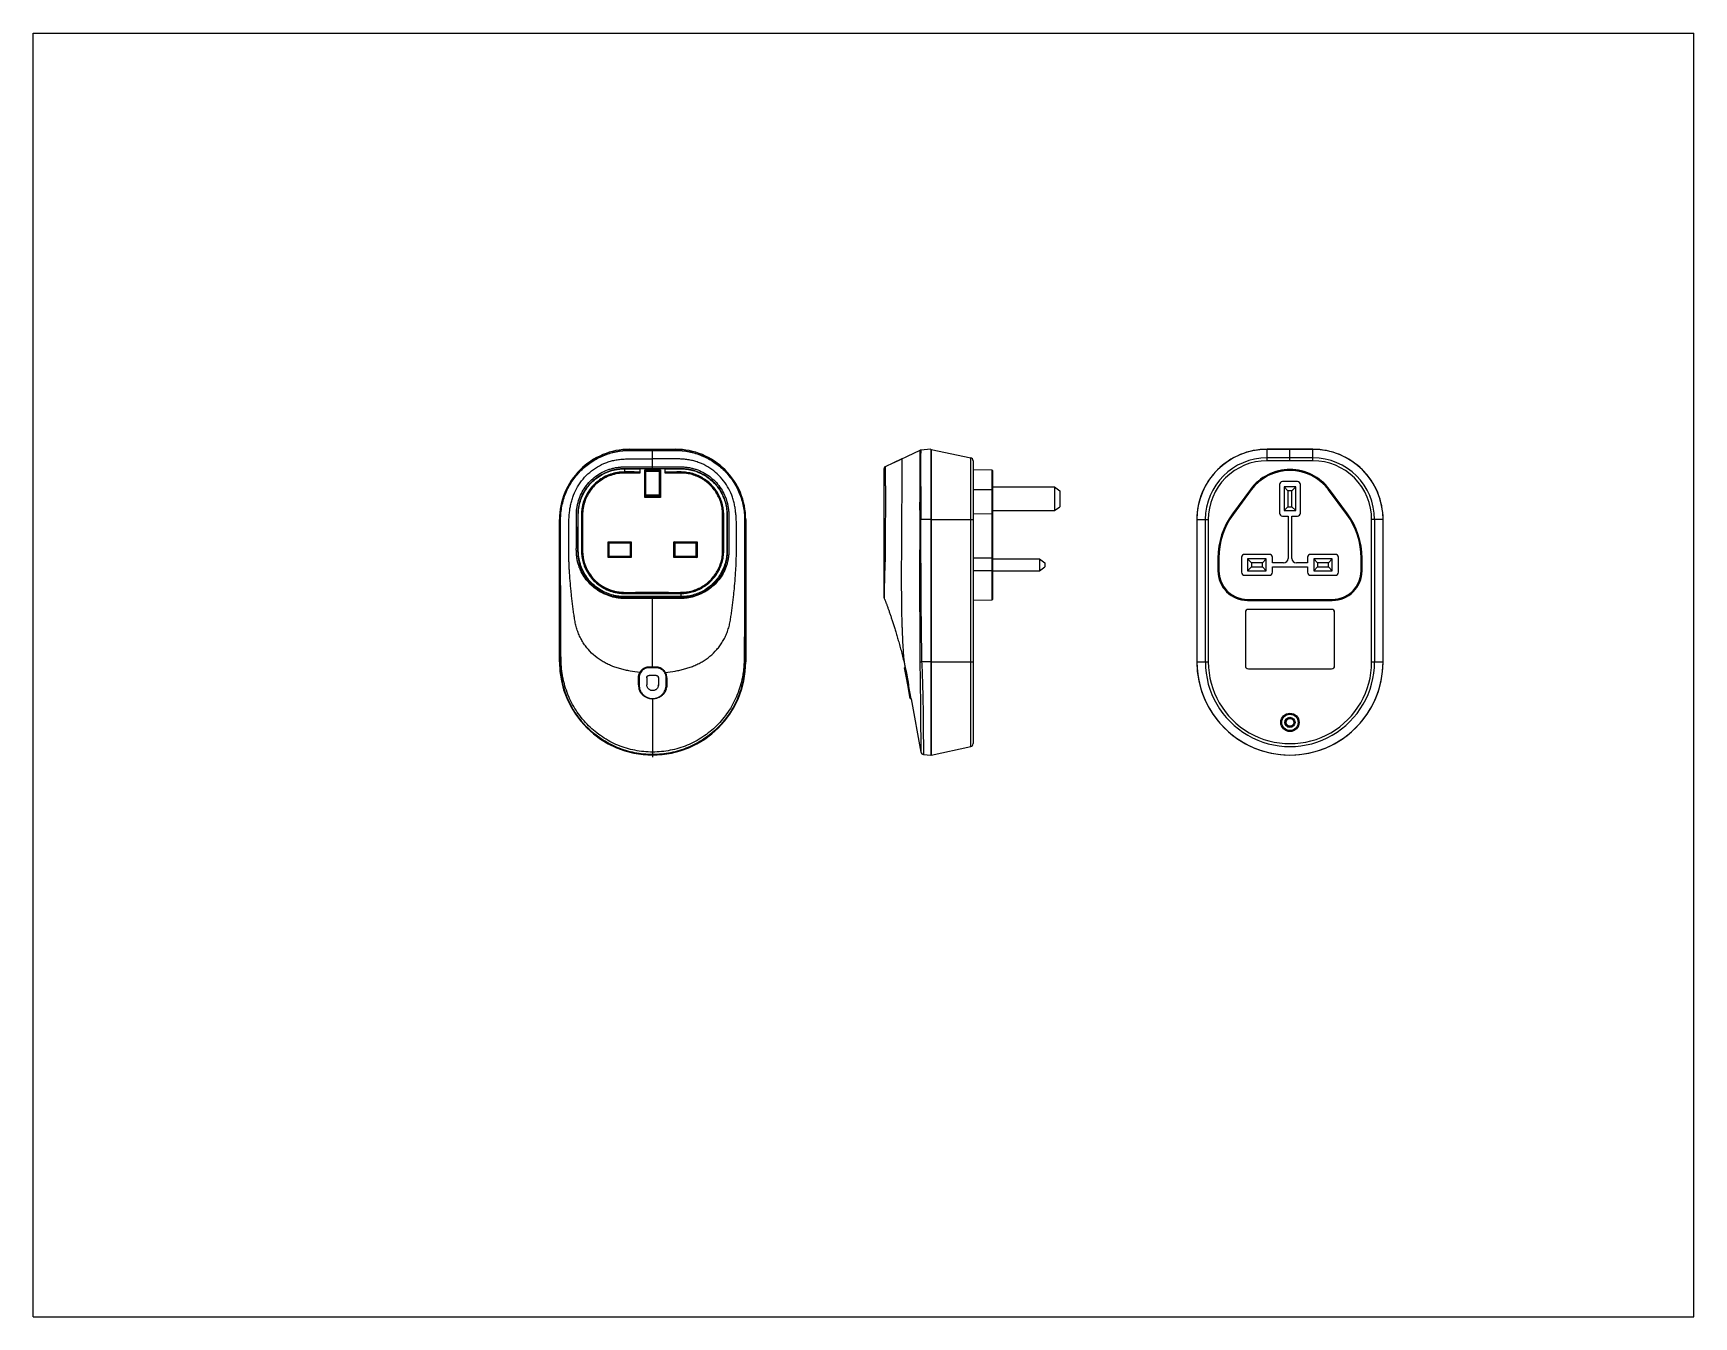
# Model space of a CAD drawing. Header units: millimetres. Extents: x 0 to 559, y 0 to 432.
import ezdxf

# ---------------------------------------------------------------- set-up
doc = ezdxf.new("R2010")
doc.units = ezdxf.units.MM
doc.header["$LTSCALE"] = 30.734
doc.layers.get('0').update_dxf_attribs({"linetype": 'CONTINUOUS'})
doc.layers.add('06___PRT_ALL_SURFS', color=7, linetype='CONTINUOUS')

msp = doc.modelspace()

# ---------------------------------------------------------------- linework, layer by layer
at = {"color": 7, "linetype": 'Continuous'}
for p, q in [((0, 0), (0, 431.8)), ((0, 431.8), (558.8, 431.8)), ((558.8, 0), (558.8, 431.8)), ((200.72, 291.83), (200.72, 291.53)), ((200.72, 291.83), (216.14, 291.83)), ((208.43, 285.39), (208.43, 291.53)), ((216.14, 291.83), (216.14, 291.53)), ((298.31, 291.44), (298.31, 291.44)), ((302.06, 291.83), (298.65, 291.53)), ((302.06, 291.83), (302.06, 188.95)), ((302.16, 291.44), (302.06, 291.44)), ((302.16, 291.81), (302.16, 188.97)), ((302.16, 291.81), (315.47, 288.95)), ((430.62, 291.83), (415.19, 291.83)), ((415.19, 287.97), (415.19, 291.81)), ((430.62, 291.81), (415.19, 291.81)), ((422.91, 287.97), (422.91, 291.81)), ((430.62, 287.97), (430.62, 291.81)), ((198.93, 285.27), (198.94, 283.83)), ((204.18, 285.27), (204.18, 283.83)), ((212.68, 283.83), (212.68, 285.27)), ((286.36, 241.89), (286.36, 285.39)), ((286.36, 285.39), (286.36, 285.39)), ((286.63, 285.89), (286.48, 285.75)), ((286.62, 285.88), (286.48, 285.74)), ((286.62, 285.88), (286.48, 285.74)), ((286.7, 285.93), (286.62, 285.88)), ((286.71, 285.93), (286.62, 285.88)), ((286.7, 285.93), (286.63, 285.89)), ((286.7, 285.93), (286.7, 285.93)), ((286.7, 285.93), (286.71, 285.93)), ((286.7, 285.93), (286.7, 285.93)), ((292.32, 288.59), (292.3, 288.59)), ((292.3, 288.59), (292.3, 288.58)), ((292.3, 288.58), (292.3, 288.58)), ((315.47, 191.82), (315.47, 288.95)), ((316.26, 287.97), (316.26, 192.8)), ((316.26, 285.03), (322.56, 284.92)), ((430.62, 288.95), (415.19, 288.95)), ((430.62, 287.97), (415.19, 287.97)), ((205.78, 275.62), (205.78, 284.92)), ((206.18, 284.52), (205.78, 284.92)), ((205.78, 284.92), (211.08, 284.92)), ((206.18, 276.02), (206.18, 284.52)), ((206.18, 284.52), (210.68, 284.52)), ((210.68, 284.52), (211.08, 284.92)), ((210.68, 284.52), (210.68, 276.02)), ((211.08, 284.92), (211.08, 275.62)), ((322.56, 284.92), (322.56, 241.08)), ((322.76, 284.72), (322.76, 241.28)), ((419.38, 279.97), (419.38, 270.37)), ((425.44, 280.97), (420.38, 280.97)), ((426.44, 270.37), (426.44, 279.97)), ((206.18, 276.02), (205.78, 275.62)), ((211.08, 275.62), (205.78, 275.62)), ((206.18, 276.52), (210.68, 276.52)), ((210.68, 276.05), (206.18, 276.05)), ((210.68, 276.02), (206.18, 276.02)), ((210.68, 276.02), (211.08, 275.62)), ((316.26, 278.33), (322.56, 278.27)), ((322.76, 279.15), (343.66, 279.15)), ((343.66, 279.15), (343.66, 271.19)), ((343.66, 279.15), (345.46, 277.85)), ((345.46, 277.85), (345.46, 272.49)), ((409.63, 278.33), (403.54, 270.09)), ((409.72, 278.27), (403.63, 270.02)), ((409.88, 278.15), (403.79, 269.9)), ((409.63, 278.33), (409.88, 278.15)), ((420.93, 279.15), (420.93, 271.19)), ((420.93, 279.15), (422.23, 277.85)), ((424.89, 279.15), (420.93, 279.15)), ((422.23, 277.85), (422.23, 272.49)), ((423.59, 277.85), (422.23, 277.85)), ((424.89, 279.15), (423.59, 277.85)), ((423.59, 272.49), (423.59, 277.85)), ((424.89, 271.19), (424.89, 279.15)), ((435.93, 278.15), (436.18, 278.33)), ((442.02, 269.9), (435.93, 278.15)), ((442.18, 270.02), (436.09, 278.27)), ((442.27, 270.09), (436.18, 278.33)), ((322.56, 270.02), (316.26, 270.09)), ((322.76, 271.19), (343.66, 271.19)), ((343.66, 271.19), (345.46, 272.49)), ((403.79, 269.9), (403.54, 270.09)), ((420.38, 269.37), (422.26, 269.37)), ((420.93, 271.19), (422.23, 272.49)), ((420.93, 271.19), (424.89, 271.19)), ((422.23, 272.49), (423.59, 272.49)), ((422.26, 269.37), (422.26, 255.12)), ((423.56, 255.12), (423.56, 269.37)), ((423.56, 269.37), (425.44, 269.37)), ((424.89, 271.19), (423.59, 272.49)), ((442.02, 269.9), (442.27, 270.09)), ((177.09, 220.28), (177.09, 268.19)), ((177.09, 268.19), (177.39, 268.19)), ((239.77, 268.19), (239.47, 268.19)), ((239.77, 268.19), (239.77, 220.28)), ((298.63, 268.19), (298.31, 268.2)), ((302.16, 268.19), (298.63, 268.19)), ((302.16, 268.2), (316.26, 268.2)), ((391.56, 268.19), (391.57, 220.28)), ((391.58, 268.2), (391.59, 220.29)), ((391.58, 268.2), (395.42, 268.2)), ((394.45, 220.29), (394.44, 268.2)), ((395.42, 268.2), (395.42, 220.29)), ((450.39, 220.29), (450.4, 268.2)), ((454.23, 268.2), (450.4, 268.2)), ((451.37, 268.2), (451.37, 220.29)), ((454.22, 220.29), (454.23, 268.2)), ((454.24, 220.28), (454.25, 268.19)), ((193.43, 255.42), (193.43, 260.72)), ((193.83, 260.32), (193.43, 260.72)), ((193.43, 260.72), (201.23, 260.72)), ((193.83, 255.82), (193.83, 260.32)), ((193.83, 260.32), (200.83, 260.32)), ((200.83, 260.32), (201.23, 260.72)), ((200.83, 260.32), (200.83, 255.82)), ((201.23, 260.72), (201.23, 255.42)), ((215.63, 255.42), (215.63, 260.72)), ((216.03, 260.32), (215.63, 260.72)), ((215.63, 260.72), (223.43, 260.72)), ((216.03, 255.82), (216.03, 260.32)), ((216.03, 260.32), (223.03, 260.32)), ((223.03, 260.32), (223.43, 260.72)), ((223.03, 260.32), (223.03, 255.82)), ((223.43, 260.72), (223.43, 255.42)), ((193.83, 255.82), (193.43, 255.42)), ((201.23, 255.42), (193.43, 255.42)), ((200.83, 255.82), (193.83, 255.82)), ((200.83, 255.82), (201.23, 255.42)), ((216.03, 255.82), (215.63, 255.42)), ((223.43, 255.42), (215.63, 255.42)), ((223.03, 255.82), (216.03, 255.82)), ((223.03, 255.82), (223.43, 255.42)), ((322.76, 255.24), (316.26, 255.24)), ((322.76, 254.95), (338.66, 254.95)), ((338.66, 254.95), (338.66, 250.99)), ((338.66, 254.95), (340.46, 253.65)), ((338.66, 250.99), (340.46, 252.29)), ((340.46, 253.65), (340.46, 252.29)), ((398.66, 255.24), (398.66, 250.97)), ((398.97, 255.24), (398.66, 255.24)), ((398.77, 255.24), (398.77, 250.97)), ((398.97, 255.24), (398.97, 250.97)), ((406.62, 255.49), (406.62, 250.45)), ((415.98, 256.49), (407.62, 256.49)), ((408.67, 254.95), (408.67, 250.99)), ((408.67, 254.95), (409.97, 253.65)), ((414.93, 254.95), (408.67, 254.95)), ((408.67, 250.99), (409.97, 252.29)), ((409.97, 253.65), (409.97, 252.29)), ((413.63, 253.65), (409.97, 253.65)), ((409.97, 252.29), (413.63, 252.29)), ((414.93, 254.95), (413.63, 253.65)), ((413.63, 252.29), (413.63, 253.65)), ((414.93, 250.99), (413.63, 252.29)), ((414.93, 250.99), (414.93, 254.95)), ((416.98, 253.62), (416.98, 255.49)), ((420.76, 253.62), (416.98, 253.62)), ((416.98, 250.45), (416.98, 252.32)), ((416.98, 252.32), (428.84, 252.32)), ((428.84, 253.62), (425.06, 253.62)), ((428.84, 255.49), (428.84, 253.62)), ((428.84, 252.32), (428.84, 250.45)), ((438.2, 256.49), (429.84, 256.49)), ((430.89, 254.95), (430.89, 250.99)), ((437.15, 254.95), (430.89, 254.95)), ((430.89, 254.95), (432.19, 253.65)), ((430.89, 250.99), (432.19, 252.29)), ((432.19, 253.65), (432.19, 252.29)), ((435.85, 253.65), (432.19, 253.65)), ((432.19, 252.29), (435.85, 252.29)), ((437.15, 254.95), (435.85, 253.65)), ((435.85, 252.29), (435.85, 253.65)), ((437.15, 250.99), (435.85, 252.29)), ((437.15, 250.99), (437.15, 254.95)), ((439.2, 250.45), (439.2, 255.49)), ((446.85, 255.24), (447.16, 255.24)), ((446.85, 250.97), (446.85, 255.24)), ((447.05, 250.97), (447.05, 255.24)), ((447.16, 250.97), (447.16, 255.24)), ((322.76, 250.97), (316.26, 250.97)), ((322.76, 250.99), (338.66, 250.99)), ((398.97, 250.97), (398.66, 250.97)), ((407.62, 249.45), (415.98, 249.45)), ((408.67, 250.99), (414.93, 250.99)), ((429.84, 249.45), (438.2, 249.45)), ((430.89, 250.99), (437.15, 250.99)), ((446.85, 250.97), (447.16, 250.97)), ((208.43, 218.33), (208.43, 241.9)), ((217.92, 243.71), (217.93, 242.27)), ((286.36, 241.89), (286.41, 241.66)), ((286.39, 243.76), (286.39, 243.7)), ((286.39, 243.7), (286.39, 243.56)), ((286.39, 243.56), (286.39, 243.5)), ((286.4, 242.38), (286.4, 242.19)), ((322.56, 241.08), (316.26, 240.97)), ((408.66, 241.28), (408.66, 240.97)), ((408.66, 241.28), (437.16, 241.28)), ((408.66, 241.08), (437.16, 241.08)), ((408.66, 240.97), (437.16, 240.97)), ((437.16, 241.28), (437.16, 240.97)), ((407.9, 236.97), (407.9, 218.97)), ((407.9, 236.97), (407.91, 236.97)), ((407.91, 236.97), (407.91, 218.97)), ((408.91, 237.98), (408.91, 237.97)), ((436.91, 237.98), (408.91, 237.98)), ((436.91, 237.97), (408.91, 237.97)), ((436.91, 237.98), (436.91, 237.97)), ((437.92, 236.97), (437.91, 236.97)), ((437.91, 218.97), (437.91, 236.97)), ((437.92, 218.97), (437.92, 236.97)), ((177.09, 220.28), (177.36, 220.28)), ((206.62, 218.51), (206.63, 218.51)), ((209.59, 218.57), (207.27, 218.57)), ((207.27, 218.33), (207.27, 218.57)), ((209.59, 218.33), (207.27, 218.33)), ((209.59, 218.33), (209.59, 218.57)), ((209.59, 218.57), (209.6, 218.57)), ((239.77, 220.28), (239.5, 220.28)), ((293.41, 218.57), (293.21, 218.33)), ((293.84, 214.95), (293.21, 218.33)), ((293.42, 218.53), (293.42, 218.52)), ((302.16, 220.28), (298.97, 220.28)), ((302.16, 220.29), (316.26, 220.29)), ((391.59, 220.29), (395.42, 220.29)), ((407.9, 218.97), (407.91, 218.97)), ((408.91, 217.97), (436.91, 217.97)), ((408.91, 217.96), (408.91, 217.97)), ((408.91, 217.96), (436.91, 217.96)), ((436.91, 217.96), (436.91, 217.97)), ((437.92, 218.97), (437.91, 218.97)), ((450.39, 220.29), (454.22, 220.29)), ((203.66, 212.58), (203.66, 214.99)), ((203.88, 214.95), (203.68, 214.98)), ((203.68, 214.98), (203.68, 212.58)), ((203.88, 212.55), (203.68, 212.59)), ((203.88, 214.95), (203.88, 212.55)), ((206.48, 214.98), (206.48, 212.58)), ((206.48, 212.58), (206.48, 212.58)), ((206.48, 212.58), (206.48, 212.58)), ((209.59, 215.77), (207.27, 215.77)), ((210.38, 214.98), (210.38, 212.59)), ((212.98, 214.95), (213.18, 214.98)), ((212.98, 212.55), (212.98, 214.95)), ((212.98, 212.55), (213.18, 212.59)), ((213.18, 214.98), (213.18, 212.59)), ((213.18, 212.59), (213.18, 212.59)), ((213.2, 214.98), (213.2, 212.58)), ((293.56, 217.73), (293.57, 217.63)), ((293.57, 217.63), (293.57, 217.63)), ((293.61, 217.62), (293.61, 217.63)), ((293.84, 214.95), (294.03, 214.98)), ((294.27, 212.55), (293.84, 214.95)), ((294.03, 214.98), (294.47, 212.59)), ((294.13, 214.98), (294.03, 214.98)), ((294.27, 212.55), (294.47, 212.59)), ((295.11, 208), (294.27, 212.55)), ((294.29, 214.19), (294.59, 212.58)), ((294.59, 212.59), (294.47, 212.59)), ((294.47, 212.59), (294.47, 212.56)), ((294.47, 212.56), (295.31, 207.83)), ((294.59, 212.58), (294.6, 212.55)), ((208.43, 207.83), (208.43, 189.16)), ((295.11, 208), (295.31, 207.83)), ((295.45, 207.84), (295.45, 207.83)), ((295.45, 207.83), (298.73, 189.98)), ((298.6, 203.32), (298.73, 189.98)), ((299.5, 200.51), (299.51, 199.41)), ((299.51, 199.41), (299.63, 189.16)), ((302.16, 188.97), (315.47, 191.82)), ((302.06, 189.34), (302.16, 189.34)), ((0, 0), (558.8, 0))]:
    msp.add_line(p, q, dxfattribs=at)
at = {"color": 4, "linetype": 'Continuous'}
msp.add_line((208.43, 189.03), (208.43, 188.22), dxfattribs=at)
at = {"color": 7, "linetype": 'Continuous'}
msp.add_lwpolyline([(286.48, 285.75), (286.39, 285.58), (286.36, 285.39)], dxfattribs=at)
for radius in [3.09, 2.79, 2.75, 1.7, 1.4]:
    msp.add_circle((422.91, 199.97), radius, dxfattribs=at)
for centre, radius, start, end in [((200.72, 268.2), 23.63, 90, 180.0073), ((216.14, 268.2), 23.63, 359.9929, 90.0002), ((298.73, 290.53), 1, 95.0001, 115.3843), ((415.19, 268.2), 23.63, 89.9998, 180.0071), ((415.19, 268.2), 23.61, 90.0002, 180.0002), ((430.62, 268.2), 23.63, 359.9927, 90), ((430.62, 268.2), 23.61, 359.9998, 89.9998), ((286.96, 285.39), 0.6, 140.7333, 180), ((286.96, 285.39), 0.6, 117.2988, 130.4236), ((315.26, 287.97), 1, 0, 77.8898), ((315.26, 287.97), 1, 0.0473, 77.8717), ((415.19, 268.2), 20.76, 90, 180), ((415.19, 268.2), 19.77, 89.9932, 180.0067), ((422.91, 268.53), 16.5, 36.4424, 143.5576), ((430.62, 268.2), 20.76, 0, 90), ((430.62, 268.2), 19.77, 359.9933, 90.0067), ((322.56, 284.72), 0.2, 0, 89), ((422.91, 268.53), 16.39, 36.4424, 143.5576), ((422.91, 268.53), 16.19, 36.4424, 143.5576), ((420.38, 279.97), 1, 90, 180), ((425.44, 279.97), 1, 0, 90), ((423.66, 255.24), 25, 143.5576, 180), ((423.66, 255.24), 24.89, 143.5576, 180), ((423.66, 255.24), 24.69, 143.5576, 180), ((420.38, 270.37), 1, 180, 270), ((425.44, 270.37), 1, 270, 360), ((422.16, 255.24), 24.69, 0, 36.4424), ((422.16, 255.24), 24.89, 0, 36.4424), ((422.16, 255.24), 25, 0, 36.4424), ((407.62, 255.49), 1, 90, 180), ((415.98, 255.49), 1, 0, 90), ((420.76, 255.12), 1.5, 270, 360), ((425.06, 255.12), 1.5, 180, 270), ((429.84, 255.49), 1, 90, 180), ((438.2, 255.49), 1, 0, 90), ((408.66, 250.97), 10, 180, 270), ((408.66, 250.97), 9.89, 180, 270), ((408.66, 250.97), 9.69, 180, 270), ((407.62, 250.45), 1, 180, 270), ((415.98, 250.45), 1, 270, 360), ((429.84, 250.45), 1, 180, 270), ((437.16, 250.97), 10, 270, 360), ((437.16, 250.97), 9.89, 270, 360), ((437.16, 250.97), 9.69, 270, 360), ((438.2, 250.45), 1, 270, 360), ((286.96, 241.9), 0.6, 180, 204.7755), ((593.39, 243.54), 306.99, 180.0079, 180.2171), ((352.94, 242.54), 66.54, 180.3042, 180.6011), ((322.56, 241.28), 0.2, 271, 360), ((408.91, 236.97), 1.01, 90, 180), ((408.91, 236.97), 1, 90, 180), ((436.91, 236.97), 1.01, 0, 90), ((436.91, 236.97), 1, 0, 90), ((208.43, 220.28), 31.34, 180.0071, 359.9929), ((207.27, 214.97), 3.6, 121.0643, 127.4285), ((207.27, 214.96), 3.61, 122.0327, 124.9351), ((207.25, 214.99), 3.57, 114.2507, 122.0428), ((207.28, 214.95), 3.62, 116.4844, 121.069), ((207.28, 214.96), 3.61, 110.8486, 116.4869), ((207.24, 215), 3.56, 111.431, 114.2341), ((207.26, 214.96), 3.61, 109.625, 111.4332), ((207.27, 214.97), 3.6, 109.8997, 110.8455), ((207.27, 214.98), 3.59, 107.895, 109.9003), ((207.29, 214.88), 3.69, 101.989, 107.6407), ((207.26, 215), 3.56, 104.821, 107.8963), ((207.26, 214.99), 3.58, 100.3536, 104.8138), ((207.27, 214.98), 3.59, 90.0171, 100.2495), ((209.59, 214.94), 3.63, 89.2864, 89.9185), ((209.59, 214.93), 3.64, 89.0996, 89.2864), ((209.59, 214.96), 3.61, 79.8381, 89.1128), ((209.6, 214.96), 3.61, 68.9108, 77.8361), ((209.61, 214.99), 3.57, 66.0279, 68.9026), ((209.61, 214.99), 3.58, 58.6443, 66.0252), ((209.59, 214.95), 3.62, 50.4326, 58.6639), ((308.21, 45.08), 175.44, 93.0195, 93.2174), ((422.91, 220.28), 31.34, 180.0071, 359.9929), ((422.91, 220.28), 31.32, 179.9874, 0.0126), ((422.91, 220.28), 28.46, 179.986, 0.014), ((422.91, 220.28), 27.48, 179.9838, 0.0162), ((408.91, 218.97), 1.01, 180, 270), ((408.91, 218.97), 1, 180, 270), ((436.91, 218.97), 1.01, 270, 360), ((436.91, 218.97), 1, 270, 360), ((208.41, 212.59), 4.75, 180.0422, 192.0647), ((208.4, 212.58), 4.72, 179.9891, 186.532), ((207.29, 214.96), 3.63, 165.1601, 169.0319), ((207.3, 214.96), 3.64, 158.4492, 165.1647), ((207.26, 214.98), 3.59, 154.0737, 158.4485), ((207.23, 214.99), 3.56, 150.4261, 154.069), ((207.24, 214.99), 3.57, 147.2073, 150.4269), ((207.33, 214.94), 3.66, 150.2414, 150.5793), ((207.34, 214.94), 3.66, 149.5268, 150.2414), ((207.31, 214.96), 3.63, 141.0622, 149.5405), ((207.24, 214.99), 3.57, 144.5883, 147.2077), ((207.24, 214.99), 3.57, 134.7722, 144.5861), ((207.26, 215), 3.57, 138.7367, 141.0458), ((207.21, 215.05), 3.5, 131.2032, 138.7493), ((207.27, 214.96), 3.61, 134.0503, 134.7899), ((207.27, 214.95), 3.62, 124.9361, 134.0498), ((207.24, 215), 3.56, 127.4314, 131.2068), ((207.23, 214.98), 0.749, 176.9412, 179.8196), ((207.18, 214.98), 0.701, 179.848, 180.1175), ((208.45, 212.58), 1.93, 351.0044, 0.1481), ((209.64, 214.98), 0.737, 359.9222, 4.0552), ((209.62, 215), 3.56, 50.1885, 50.3505), ((209.59, 214.95), 3.62, 47.7651, 50.4328), ((209.6, 214.96), 3.61, 45.9153, 47.765), ((209.63, 214.99), 3.56, 36.2898, 45.934), ((209.62, 214.98), 3.58, 33.9318, 36.2906), ((209.61, 214.98), 3.59, 29.5841, 33.9316), ((209.55, 214.96), 3.64, 29.3773, 29.8554), ((209.57, 214.97), 3.62, 19.2388, 29.3868), ((209.61, 214.98), 3.59, 26.8361, 29.5848), ((209.61, 214.98), 3.59, 15.4785, 26.8355), ((209.6, 214.98), 3.58, 359.9578, 19.2204), ((209.63, 214.99), 3.56, 11.4249, 15.4757), ((209.63, 214.98), 3.57, 0.0091, 11.437), ((208.47, 212.58), 4.71, 353.8542, 0.0506), ((-47.89, 147.68), 348.58, 9.9392, 10.7259), ((208.44, 212.59), 4.76, 186.5216, 197.5569), ((208.38, 212.58), 4.72, 192.0688, 197.7101), ((208.42, 212.56), 4.72, 267.6343, 269.4576), ((208.43, 212.55), 4.71, 267.57, 269.3948), ((208.43, 212.53), 4.7, 269.3956, 269.6952), ((208.44, 212.42), 4.58, 269.2296, 269.5354), ((208.43, 212.53), 4.69, 269.6952, 270.0093), ((208.44, 212.43), 4.59, 269.5354, 269.855), ((208.43, 212.54), 4.7, 270.0105, 272.1612), ((208.44, 212.45), 4.62, 269.855, 272.0463), ((208.42, 212.59), 4.76, 342.6772, 353.8618), ((208.4, 212.61), 4.8, 342.5028, 343.9524), ((208.43, 212.6), 4.77, 343.9486, 347.6946), ((315.26, 192.8), 1, 282.1097, 0.0215), ((299.71, 190.16), 1, 190.3875, 264.9997)]:
    msp.add_arc(centre, radius, start, end, dxfattribs=at)
for points, knots in [([(177.39, 268.19), (177.38, 269.72), (177.69, 272.78), (179.02, 277.18), (181.19, 281.24), (184.11, 284.8), (187.67, 287.72), (191.73, 289.89), (195.41, 291.01), (198.43, 291.45), (199.96, 291.53), (200.72, 291.53)], [0, 0, 0, 0, 0.124962, 0.249932, 0.37491, 0.4999, 0.624906, 0.749901, 0.874881, 0.937443, 1, 1, 1, 1]), ([(177.47, 268.2), (177.47, 268.96), (177.55, 270.48), (178, 273.49), (179.11, 277.15), (181.26, 281.2), (184.17, 284.75), (187.71, 287.66), (191.76, 289.82), (195.42, 290.93), (198.43, 291.36), (199.95, 291.44), (200.71, 291.44)], [0, 0, 0, 0, 0.062547, 0.125097, 0.250052, 0.375009, 0.499979, 0.624965, 0.74994, 0.874898, 0.93745, 1, 1, 1, 1]), ([(200.72, 291.53), (200.72, 291.52), (200.71, 291.49), (200.71, 291.46), (200.71, 291.44)], [0, 0, 0, 0, 0.337146, 1, 1, 1, 1]), ([(200.71, 291.44), (201.35, 291.44), (202.64, 291.44), (205.21, 291.44), (207.14, 291.44), (208.43, 291.44)], [0, 0, 0, 0, 0.249996, 0.499997, 1, 1, 1, 1]), ([(200.72, 291.53), (201.36, 291.53), (202.65, 291.53), (205.22, 291.53), (207.15, 291.53), (208.43, 291.53)], [0, 0, 0, 0, 0.249996, 0.499997, 1, 1, 1, 1]), ([(208.43, 291.53), (209.72, 291.53), (211.64, 291.53), (214.21, 291.53), (215.5, 291.53), (216.14, 291.53)], [0, 0, 0, 0, 0.500003, 0.750004, 1, 1, 1, 1]), ([(208.43, 291.44), (209.72, 291.44), (211.65, 291.44), (214.22, 291.44), (215.51, 291.44), (216.15, 291.44)], [0, 0, 0, 0, 0.500003, 0.750004, 1, 1, 1, 1]), ([(216.14, 291.53), (216.14, 291.52), (216.15, 291.49), (216.15, 291.46), (216.15, 291.44)], [0, 0, 0, 0, 0.337148, 1, 1, 1, 1]), ([(216.14, 291.53), (216.9, 291.53), (218.43, 291.45), (221.45, 291.01), (225.13, 289.89), (229.19, 287.72), (232.75, 284.8), (235.67, 281.24), (237.84, 277.18), (239.17, 272.78), (239.48, 269.72), (239.47, 268.19)], [0, 0, 0, 0, 0.062557, 0.125119, 0.250098, 0.37509, 0.500096, 0.625088, 0.750067, 0.875037, 1, 1, 1, 1]), ([(216.15, 291.44), (216.91, 291.44), (218.43, 291.36), (221.44, 290.93), (225.1, 289.82), (229.15, 287.66), (232.69, 284.75), (235.6, 281.2), (237.75, 277.15), (238.86, 273.49), (239.31, 270.48), (239.39, 268.96), (239.39, 268.2)], [0, 0, 0, 0, 0.06255, 0.125101, 0.250059, 0.375031, 0.500016, 0.624989, 0.749947, 0.874903, 0.937453, 1, 1, 1, 1]), ([(298.31, 291.44), (298.32, 291.44), (298.31, 291.38), (298.31, 291.32), (298.31, 291.17), (298.32, 290.98), (298.32, 290.73), (298.33, 290.43), (298.33, 290.07), (298.33, 289.66), (298.33, 289.2), (298.32, 288.49), (298.32, 287.47), (298.32, 286.12), (298.32, 284.59), (298.32, 282.9), (298.32, 281.08), (298.32, 279.12), (298.31, 277.07), (298.3, 274.93), (298.3, 272.72), (298.3, 270.85), (298.31, 269.34), (298.31, 268.58), (298.31, 268.2)], [0, 0, 0, 0, 0.001214, 0.004811, 0.010717, 0.019, 0.029666, 0.042684, 0.058025, 0.075649, 0.095513, 0.117567, 0.16802, 0.226512, 0.292469, 0.365252, 0.44416, 0.528426, 0.617228, 0.709698, 0.804925, 0.901989, 0.950932, 1, 1, 1, 1]), ([(298.65, 291.53), (298.66, 291.53), (298.65, 291.47), (298.65, 291.41), (298.64, 291.25), (298.64, 291.06), (298.64, 290.81), (298.64, 290.51), (298.63, 290.15), (298.63, 289.74), (298.63, 289.27), (298.62, 288.55), (298.62, 287.53), (298.62, 286.17), (298.62, 284.64), (298.63, 282.95), (298.63, 281.11), (298.64, 279.16), (298.64, 277.09), (298.64, 274.94), (298.65, 272.73), (298.64, 270.85), (298.64, 269.34), (298.64, 268.58), (298.63, 268.19)], [0, 0, 0, 0, 0.001203, 0.004868, 0.010887, 0.019278, 0.030035, 0.043134, 0.058541, 0.076218, 0.09612, 0.118199, 0.168667, 0.227135, 0.293038, 0.365741, 0.444551, 0.528713, 0.617412, 0.709789, 0.80496, 0.90201, 0.950946, 1, 1, 1, 1]), ([(204.13, 216.75), (203.04, 216.86), (201.4, 217.1), (199.26, 217.54), (197.69, 217.94), (196.14, 218.39), (194.62, 218.93), (193.16, 219.59), (191.27, 220.6), (189.07, 222.15), (187.13, 224.03), (185.77, 225.73), (184.85, 227.11), (184.04, 228.59), (183.35, 230.15), (182.89, 231.51), (182.59, 232.63), (182.41, 233.48), (182.26, 234.34), (182.12, 235.2), (181.99, 236.07), (181.82, 237.24), (181.62, 238.71), (181.39, 240.49), (181.19, 242.28), (180.94, 244.65), (180.67, 247.6), (180.46, 250.53), (180.34, 252.84), (180.27, 254.52), (180.24, 256.17), (180.23, 257.78), (180.23, 259.36), (180.23, 260.92), (180.23, 262.48), (180.22, 264.05), (180.22, 265.61), (180.22, 267.18), (180.29, 268.75), (180.43, 270.32), (180.62, 271.87), (180.89, 273.41), (181.29, 274.93), (181.97, 276.91), (183.13, 279.28), (184.96, 281.87), (187.21, 284.12), (189.8, 285.98), (192.19, 287.15), (194.2, 287.83), (195.75, 288.21), (197.32, 288.46), (198.9, 288.57), (200.49, 288.61), (202.08, 288.6), (203.67, 288.59), (205.79, 288.59), (207.37, 288.58), (208.43, 288.57)], [0, 0, 0, 0, 0.031587, 0.047245, 0.062793, 0.078218, 0.093557, 0.108903, 0.12426, 0.155004, 0.185842, 0.201452, 0.217335, 0.23348, 0.249822, 0.266321, 0.274613, 0.28292, 0.291246, 0.299622, 0.30805, 0.316523, 0.333575, 0.350726, 0.367926, 0.385125, 0.419326, 0.452939, 0.469403, 0.485572, 0.501399, 0.516801, 0.53182, 0.546689, 0.561617, 0.576577, 0.591566, 0.606584, 0.621617, 0.63664, 0.651629, 0.666588, 0.681568, 0.696584, 0.726689, 0.756908, 0.787222, 0.8176, 0.848016, 0.863235, 0.878449, 0.893653, 0.908845, 0.92405, 0.93926, 0.954463, 0.969655, 1, 1, 1, 1]), ([(208.43, 241.65), (207.58, 241.65), (206.3, 241.65), (204.6, 241.65), (203.32, 241.65), (202.05, 241.65), (200.77, 241.65), (199.49, 241.66), (198.22, 241.65), (196.94, 241.77), (195.27, 242.05), (193.22, 242.64), (190.9, 243.74), (188.08, 245.65), (185.74, 248.2), (184.28, 250.8), (183.65, 252.38), (183.27, 253.6), (183, 254.85), (182.83, 256.12), (182.76, 257.39), (182.77, 259.09), (182.77, 261.22), (182.77, 263.77), (182.77, 265.9), (182.78, 267.6), (182.79, 268.88), (182.78, 270.16), (182.86, 271.43), (183.04, 272.7), (183.42, 274.36), (184.13, 276.37), (185.35, 278.62), (186.91, 280.65), (188.78, 282.41), (190.89, 283.86), (192.83, 284.77), (194.44, 285.3), (195.68, 285.61), (196.94, 285.82), (198.22, 285.93), (199.49, 285.93), (200.77, 285.93), (202.05, 285.93), (203.75, 285.93), (205.88, 285.93), (207.58, 285.93), (208.43, 285.93)], [0, 0, 0, 0, 0.031266, 0.046899, 0.062532, 0.078165, 0.093798, 0.109431, 0.125063, 0.140692, 0.156322, 0.187558, 0.218796, 0.250037, 0.312341, 0.343566, 0.359185, 0.374805, 0.390428, 0.406054, 0.421683, 0.437316, 0.468582, 0.499848, 0.531114, 0.546746, 0.562378, 0.57801, 0.59364, 0.60927, 0.624901, 0.65614, 0.687381, 0.718626, 0.749877, 0.781133, 0.81239, 0.828028, 0.843665, 0.859301, 0.874936, 0.890568, 0.906202, 0.921835, 0.937468, 0.968734, 1, 1, 1, 1]), ([(208.43, 241.9), (207.59, 241.9), (206.34, 241.9), (204.66, 241.9), (203.41, 241.89), (202.15, 241.89), (200.9, 241.89), (199.64, 241.89), (198.39, 241.88), (197.14, 241.97), (195.48, 242.22), (193.46, 242.77), (191.17, 243.82), (189.07, 245.22), (187.23, 246.94), (185.7, 248.94), (184.53, 251.17), (183.88, 253.17), (183.54, 254.81), (183.38, 256.05), (183.31, 257.31), (183.31, 258.56), (183.32, 259.82), (183.32, 261.49), (183.32, 263.58), (183.32, 265.68), (183.34, 267.35), (183.35, 268.6), (183.35, 269.86), (183.42, 271.53), (183.9, 274.42), (185.25, 277.55), (187.28, 280.22), (189.1, 281.96), (191.18, 283.38), (193.08, 284.28), (194.67, 284.8), (195.89, 285.1), (197.14, 285.29), (198.39, 285.39), (199.64, 285.38), (200.9, 285.39), (202.15, 285.39), (203.83, 285.39), (205.92, 285.39), (207.59, 285.39), (208.43, 285.39)], [0, 0, 0, 0, 0.031267, 0.046901, 0.062534, 0.078168, 0.093801, 0.109435, 0.125068, 0.140697, 0.156328, 0.187564, 0.218802, 0.250042, 0.281285, 0.312526, 0.343765, 0.375004, 0.390635, 0.406266, 0.421897, 0.43753, 0.453163, 0.468797, 0.500064, 0.531331, 0.546964, 0.562598, 0.578231, 0.593862, 0.625097, 0.687377, 0.718622, 0.749872, 0.781128, 0.812385, 0.828023, 0.843661, 0.859297, 0.874932, 0.890565, 0.906199, 0.921832, 0.937466, 0.968733, 1, 1, 1, 1]), ([(217.93, 242.27), (217.72, 242.26), (217.29, 242.27), (216.45, 242.27), (214.97, 242.27), (212.85, 242.27), (210.31, 242.27), (207.77, 242.27), (205.23, 242.27), (203.12, 242.27), (201.42, 242.27), (199.74, 242.27), (198.08, 242.25), (196.43, 242.45), (194.83, 242.78), (192.87, 243.43), (190.68, 244.57), (188.7, 246.04), (186.97, 247.8), (185.55, 249.81), (184.46, 252.03), (183.86, 254), (183.57, 255.61), (183.46, 256.63), (183.43, 257.45), (183.43, 258.08), (183.43, 258.71), (183.43, 259.56), (183.43, 260.62), (183.43, 261.88), (183.43, 263.15), (183.43, 264.42), (183.43, 265.69), (183.43, 266.96), (183.43, 268.02), (183.43, 268.87), (183.43, 269.5), (183.43, 270.12), (183.46, 270.95), (183.57, 271.97), (183.79, 273.18), (184.22, 274.76), (184.98, 276.67), (186.25, 278.79), (187.83, 280.68), (189.7, 282.3), (191.8, 283.6), (194.07, 284.55), (196.07, 285.04), (197.7, 285.24), (198.52, 285.26), (198.93, 285.27)], [0, 0, 0, 0, 0.007922, 0.015908, 0.031842, 0.063725, 0.095608, 0.127489, 0.159372, 0.191253, 0.207196, 0.223131, 0.254491, 0.269926, 0.28537, 0.316221, 0.347074, 0.377927, 0.408781, 0.439634, 0.470487, 0.501338, 0.516786, 0.532208, 0.539939, 0.547783, 0.555742, 0.563728, 0.579663, 0.595603, 0.611546, 0.627485, 0.643428, 0.659367, 0.675304, 0.68329, 0.691244, 0.699077, 0.706804, 0.722227, 0.737675, 0.753111, 0.783965, 0.814818, 0.845671, 0.876524, 0.907377, 0.938231, 0.969088, 0.98452, 1, 1, 1, 1]), ([(198.93, 285.27), (199.15, 285.27), (199.59, 285.27), (200.46, 285.27), (201.99, 285.27), (203.31, 285.27), (204.18, 285.27)], [0, 0, 0, 0, 0.124341, 0.249652, 0.499678, 1, 1, 1, 1]), ([(212.73, 216.75), (213.82, 216.86), (215.46, 217.1), (217.6, 217.54), (219.17, 217.94), (220.72, 218.39), (222.24, 218.93), (223.7, 219.59), (225.59, 220.6), (227.79, 222.15), (229.73, 224.03), (231.09, 225.73), (232.01, 227.11), (232.82, 228.59), (233.51, 230.15), (233.97, 231.51), (234.27, 232.63), (234.45, 233.48), (234.6, 234.34), (234.74, 235.2), (234.87, 236.07), (235.04, 237.24), (235.24, 238.71), (235.47, 240.49), (235.67, 242.28), (235.92, 244.65), (236.19, 247.6), (236.4, 250.53), (236.52, 252.84), (236.59, 254.52), (236.62, 256.17), (236.63, 257.78), (236.63, 259.36), (236.63, 260.92), (236.64, 262.48), (236.64, 264.05), (236.64, 265.61), (236.64, 267.18), (236.57, 268.75), (236.43, 270.32), (236.24, 271.87), (235.97, 273.41), (235.58, 274.93), (234.89, 276.91), (233.73, 279.28), (231.9, 281.87), (229.65, 284.12), (227.06, 285.98), (224.67, 287.15), (222.66, 287.83), (221.11, 288.21), (219.54, 288.46), (217.96, 288.57), (216.37, 288.61), (214.78, 288.6), (213.19, 288.59), (211.07, 288.59), (209.49, 288.58), (208.43, 288.57)], [0, 0, 0, 0, 0.031587, 0.047245, 0.062793, 0.078218, 0.093557, 0.108903, 0.12426, 0.155004, 0.185842, 0.201452, 0.217335, 0.23348, 0.249822, 0.266321, 0.274613, 0.28292, 0.291246, 0.299622, 0.30805, 0.316523, 0.333575, 0.350726, 0.367926, 0.385125, 0.419326, 0.452939, 0.469403, 0.485572, 0.501399, 0.516801, 0.53182, 0.546689, 0.561617, 0.576577, 0.591566, 0.606584, 0.621617, 0.63664, 0.651629, 0.666588, 0.681568, 0.696584, 0.726689, 0.756908, 0.787222, 0.8176, 0.848016, 0.863235, 0.878449, 0.893653, 0.908845, 0.92405, 0.93926, 0.954463, 0.969655, 1, 1, 1, 1]), ([(208.43, 285.93), (209.28, 285.93), (210.56, 285.93), (212.26, 285.93), (213.54, 285.93), (214.81, 285.93), (216.09, 285.93), (217.37, 285.93), (218.64, 285.93), (219.92, 285.82), (221.18, 285.61), (222.42, 285.3), (224.04, 284.77), (225.97, 283.86), (228.08, 282.41), (229.95, 280.65), (231.51, 278.62), (232.73, 276.37), (233.44, 274.36), (233.82, 272.7), (234, 271.43), (234.08, 270.16), (234.07, 268.88), (234.08, 267.6), (234.09, 265.9), (234.09, 263.77), (234.09, 261.22), (234.09, 259.09), (234.1, 257.39), (234.03, 256.12), (233.86, 254.85), (233.59, 253.6), (233.21, 252.38), (232.58, 250.8), (231.12, 248.2), (228.78, 245.65), (225.96, 243.74), (223.65, 242.64), (221.6, 242.05), (219.92, 241.77), (218.64, 241.65), (217.37, 241.66), (216.09, 241.65), (214.81, 241.65), (213.54, 241.65), (212.26, 241.65), (210.56, 241.65), (209.28, 241.65), (208.43, 241.65)], [0, 0, 0, 0, 0.031266, 0.046899, 0.062532, 0.078165, 0.093798, 0.109431, 0.125064, 0.140699, 0.156335, 0.171972, 0.18761, 0.218867, 0.250123, 0.281374, 0.312619, 0.343861, 0.3751, 0.39073, 0.40636, 0.421991, 0.437622, 0.453254, 0.468887, 0.500153, 0.531419, 0.562685, 0.578317, 0.593947, 0.609573, 0.625196, 0.640815, 0.656435, 0.687659, 0.749962, 0.781204, 0.812442, 0.843678, 0.859308, 0.874937, 0.890569, 0.906202, 0.921835, 0.937468, 0.953101, 0.968734, 1, 1, 1, 1]), ([(208.43, 285.39), (209.27, 285.39), (210.94, 285.39), (213.03, 285.39), (214.71, 285.39), (215.96, 285.39), (217.22, 285.38), (218.47, 285.39), (219.73, 285.29), (220.97, 285.1), (222.19, 284.8), (223.78, 284.28), (225.68, 283.38), (227.76, 281.96), (229.58, 280.22), (231.61, 277.55), (232.96, 274.42), (233.44, 271.53), (233.52, 269.86), (233.51, 268.6), (233.53, 267.35), (233.54, 265.68), (233.54, 263.58), (233.54, 261.49), (233.54, 259.82), (233.55, 258.56), (233.55, 257.31), (233.49, 256.05), (233.32, 254.81), (232.98, 253.17), (232.33, 251.17), (231.16, 248.94), (229.63, 246.94), (227.79, 245.22), (225.7, 243.82), (223.4, 242.77), (221.38, 242.22), (219.72, 241.97), (218.47, 241.88), (217.22, 241.89), (215.96, 241.89), (214.71, 241.89), (213.45, 241.89), (212.2, 241.9), (210.52, 241.9), (209.27, 241.9), (208.43, 241.9)], [0, 0, 0, 0, 0.031267, 0.062534, 0.078168, 0.093801, 0.109435, 0.125068, 0.140703, 0.156339, 0.171977, 0.187615, 0.218872, 0.250128, 0.281379, 0.312623, 0.374904, 0.406138, 0.42177, 0.437403, 0.453036, 0.46867, 0.499937, 0.531204, 0.546837, 0.562471, 0.578104, 0.593735, 0.609366, 0.624997, 0.656236, 0.687473, 0.718715, 0.749958, 0.781198, 0.812436, 0.843673, 0.859303, 0.874932, 0.890565, 0.906199, 0.921832, 0.937466, 0.953099, 0.968733, 1, 1, 1, 1]), ([(212.68, 285.27), (213.38, 285.27), (214.44, 285.27), (215.85, 285.27), (217.24, 285.26), (218.63, 285.28), (219.99, 285.14), (221.34, 284.91), (222.99, 284.47), (224.87, 283.67), (226.64, 282.64), (228.8, 280.97), (230.6, 278.88), (231.94, 276.51), (232.7, 274.6), (233.13, 272.95), (233.33, 271.6), (233.42, 270.58), (233.43, 269.72), (233.43, 269.03), (233.43, 268.33), (233.43, 267.45), (233.43, 266.04), (233.43, 264.28), (233.43, 262.52), (233.43, 261.12), (233.43, 260.06), (233.43, 259.18), (233.43, 258.48), (233.43, 257.78), (233.42, 256.93), (233.33, 255.91), (233.17, 254.89), (232.88, 253.56), (232.34, 251.94), (231.45, 250.1), (230.33, 248.39), (228.54, 246.33), (226.36, 244.64), (223.92, 243.42), (221.98, 242.76), (220.31, 242.42), (218.95, 242.29), (218.27, 242.27), (217.93, 242.27)], [0, 0, 0, 0, 0.032017, 0.04802, 0.064032, 0.095534, 0.111025, 0.126538, 0.157528, 0.188522, 0.219515, 0.250507, 0.312358, 0.34335, 0.374344, 0.405336, 0.420849, 0.436332, 0.451964, 0.45994, 0.467957, 0.483973, 0.499971, 0.531991, 0.564005, 0.580016, 0.596014, 0.612032, 0.620047, 0.628019, 0.643644, 0.659126, 0.67464, 0.690147, 0.721137, 0.75213, 0.783122, 0.814115, 0.875966, 0.906959, 0.93795, 0.968952, 0.98444, 1, 1, 1, 1]), ([(286.71, 285.93), (286.71, 285.93), (286.71, 285.92), (286.71, 285.9), (286.71, 285.85), (286.71, 285.77), (286.71, 285.64), (286.72, 285.46), (286.72, 285.23), (286.72, 284.97), (286.72, 284.66), (286.73, 284.31), (286.73, 283.75), (286.73, 282.97), (286.74, 281.92), (286.74, 280.73), (286.75, 279.42), (286.75, 278), (286.76, 276.49), (286.76, 274.9), (286.76, 273.25), (286.76, 271.57), (286.76, 269.86), (286.74, 268.15), (286.72, 266.44), (286.72, 264.72), (286.72, 263.01), (286.71, 261.29), (286.71, 259.58), (286.71, 257.87), (286.7, 256.16), (286.66, 254.47), (286.6, 252.82), (286.53, 251.23), (286.47, 249.72), (286.42, 247.9), (286.4, 245.92), (286.4, 244.42), (286.39, 243.76)], [0, 0, 0, 0, 0.000186, 0.000562, 0.001209, 0.003328, 0.006542, 0.010819, 0.016125, 0.022455, 0.029808, 0.038168, 0.04751, 0.069021, 0.094063, 0.122323, 0.153508, 0.187297, 0.223292, 0.261077, 0.300223, 0.340306, 0.380868, 0.421517, 0.462166, 0.502815, 0.543464, 0.584114, 0.624763, 0.665412, 0.706009, 0.746205, 0.785535, 0.823448, 0.859459, 0.893223, 0.952885, 1, 1, 1, 1]), ([(293.61, 217.63), (293.56, 217.87), (293.45, 218.43), (293.29, 219.41), (293.13, 220.68), (292.97, 222.25), (292.83, 224.1), (292.7, 226.25), (292.61, 228.21), (292.54, 229.91), (292.49, 231.27), (292.44, 232.67), (292.38, 234.1), (292.35, 235.55), (292.33, 237.03), (292.3, 238.51), (292.27, 240.51), (292.24, 244), (292.22, 248.93), (292.24, 254.64), (292.28, 259.24), (292.29, 262.35), (292.31, 264.1), (292.31, 265.42), (292.32, 266.74), (292.33, 268.5), (292.34, 270.69), (292.35, 273.28), (292.37, 275.8), (292.38, 278.21), (292.38, 280.46), (292.38, 282.51), (292.38, 284.31), (292.38, 285.82), (292.38, 287.01), (292.38, 287.85), (292.37, 288.29), (292.36, 288.45)], [0, 0, 0, 0, 0.010449, 0.024132, 0.042184, 0.064476, 0.090758, 0.120992, 0.155354, 0.173856, 0.193083, 0.212894, 0.233136, 0.25368, 0.274459, 0.295421, 0.31652, 0.358932, 0.443364, 0.524929, 0.600921, 0.637945, 0.656516, 0.675118, 0.693752, 0.712399, 0.749556, 0.786255, 0.822054, 0.856293, 0.888297, 0.917392, 0.942944, 0.964416, 0.981305, 0.993235, 1, 1, 1, 1]), ([(292.36, 288.45), (292.36, 288.48), (292.36, 288.52), (292.35, 288.56), (292.35, 288.58), (292.35, 288.59), (292.35, 288.6), (292.34, 288.61), (292.34, 288.61), (292.34, 288.6)], [0, 0, 0, 0, 0.521424, 0.683248, 0.803763, 0.88958, 0.942348, 0.970782, 1, 1, 1, 1]), ([(198.94, 284.19), (198.74, 284.19), (198.34, 284.19), (197.55, 284.14), (196.17, 283.97), (194.23, 283.48), (192.04, 282.52), (190.04, 281.21), (188.27, 279.59), (186.8, 277.7), (185.66, 275.6), (185.01, 273.71), (184.69, 272.16), (184.48, 270.58), (184.51, 268.98), (184.5, 267.39), (184.5, 265.8), (184.5, 263.82), (184.5, 261.83), (184.5, 260.24), (184.5, 259.24), (184.5, 258.45), (184.5, 257.85), (184.51, 257.26), (184.54, 256.66), (184.6, 256.07), (184.71, 255.28), (184.98, 253.92), (185.62, 252.03), (186.75, 249.91), (188.21, 248.02), (189.96, 246.38), (191.95, 245.06), (193.78, 244.25), (195.3, 243.78), (196.46, 243.53), (197.45, 243.4), (198.24, 243.35), (198.84, 243.34), (199.44, 243.34), (200.03, 243.34), (200.63, 243.34), (201.42, 243.34), (202.42, 243.34), (204.01, 243.34), (206, 243.34), (208.38, 243.34), (210.77, 243.34), (213.15, 243.34), (215.14, 243.34), (216.53, 243.34), (217.32, 243.34), (217.72, 243.34), (217.92, 243.34)], [0, 0, 0, 0, 0.007815, 0.01563, 0.031258, 0.062486, 0.093716, 0.124949, 0.156185, 0.187424, 0.218662, 0.249895, 0.265524, 0.281152, 0.312405, 0.328036, 0.343667, 0.374929, 0.406192, 0.421823, 0.437454, 0.44527, 0.453085, 0.460901, 0.468716, 0.476531, 0.484346, 0.499973, 0.531202, 0.562432, 0.593665, 0.624902, 0.656142, 0.68738, 0.703011, 0.71864, 0.73427, 0.742086, 0.749901, 0.757717, 0.765532, 0.773348, 0.781164, 0.796795, 0.812426, 0.843688, 0.874951, 0.906213, 0.937475, 0.968738, 0.984369, 0.992184, 1, 1, 1, 1]), ([(198.94, 284.05), (198.74, 284.04), (198.35, 284.04), (197.56, 283.99), (196.19, 283.82), (194.26, 283.33), (192.09, 282.37), (190.1, 281.07), (188.35, 279.45), (186.9, 277.57), (185.77, 275.48), (185.13, 273.6), (184.82, 272.05), (184.7, 271.07), (184.66, 270.28), (184.65, 269.68), (184.65, 269.09), (184.65, 268.3), (184.65, 267.31), (184.65, 265.73), (184.65, 263.76), (184.65, 261.78), (184.65, 260.2), (184.65, 259.22), (184.65, 258.42), (184.65, 257.83), (184.66, 257.24), (184.69, 256.65), (184.75, 256.06), (184.86, 255.28), (185.14, 253.92), (185.78, 252.04), (186.9, 249.95), (188.36, 248.07), (190.11, 246.45), (192.1, 245.15), (193.92, 244.36), (195.43, 243.9), (196.59, 243.66), (197.58, 243.54), (198.36, 243.49), (198.96, 243.49), (199.55, 243.49), (200.34, 243.49), (201.33, 243.49), (202.51, 243.49), (204.09, 243.49), (206.07, 243.49), (208.44, 243.49), (210.81, 243.49), (213.18, 243.49), (215.15, 243.49), (216.54, 243.49), (217.33, 243.49), (217.72, 243.49), (217.92, 243.49)], [0, 0, 0, 0, 0.007815, 0.01563, 0.031258, 0.062485, 0.093715, 0.124947, 0.156183, 0.187422, 0.218659, 0.249892, 0.26552, 0.281149, 0.288964, 0.29678, 0.304595, 0.312411, 0.328042, 0.343673, 0.374935, 0.406197, 0.421828, 0.437459, 0.445275, 0.45309, 0.460906, 0.468721, 0.476536, 0.484351, 0.499978, 0.531206, 0.562436, 0.593669, 0.624905, 0.656145, 0.687382, 0.703013, 0.718642, 0.734271, 0.742087, 0.749903, 0.757718, 0.765534, 0.781165, 0.796796, 0.812427, 0.843689, 0.874951, 0.906214, 0.937476, 0.968738, 0.984369, 0.992184, 1, 1, 1, 1]), ([(198.94, 284.03), (198.74, 284.03), (198.35, 284.02), (197.56, 283.97), (196.19, 283.8), (194.27, 283.31), (192.09, 282.36), (190.1, 281.05), (188.36, 279.44), (186.91, 277.56), (185.78, 275.46), (185.15, 273.58), (184.87, 272.23), (184.77, 271.45), (184.71, 270.86), (184.67, 270.27), (184.67, 269.67), (184.67, 269.08), (184.67, 268.29), (184.67, 267.3), (184.67, 265.73), (184.67, 263.75), (184.67, 261.78), (184.67, 260.2), (184.67, 259.21), (184.67, 258.42), (184.67, 257.83), (184.68, 257.24), (184.72, 256.45), (184.84, 255.47), (185.16, 253.92), (185.8, 252.05), (186.92, 249.95), (188.38, 248.07), (190.13, 246.46), (192.12, 245.16), (193.94, 244.37), (195.45, 243.92), (196.61, 243.68), (197.59, 243.56), (198.38, 243.51), (198.97, 243.5), (199.56, 243.51), (200.35, 243.51), (201.34, 243.51), (202.52, 243.51), (204.1, 243.51), (206.08, 243.51), (208.45, 243.51), (210.81, 243.51), (213.18, 243.51), (215.16, 243.51), (216.54, 243.51), (217.33, 243.51), (217.72, 243.5), (217.92, 243.51)], [0, 0, 0, 0, 0.007815, 0.01563, 0.031258, 0.062486, 0.093717, 0.124951, 0.156187, 0.187423, 0.218655, 0.249886, 0.265513, 0.273329, 0.281144, 0.288959, 0.296774, 0.30459, 0.312406, 0.328037, 0.343668, 0.37493, 0.406193, 0.421824, 0.437455, 0.445271, 0.453086, 0.460902, 0.468717, 0.484345, 0.499973, 0.531204, 0.562438, 0.593675, 0.624915, 0.656152, 0.687385, 0.703014, 0.718642, 0.73427, 0.742086, 0.749901, 0.757717, 0.765532, 0.781164, 0.796795, 0.812426, 0.843688, 0.874951, 0.906213, 0.937475, 0.968738, 0.984369, 0.992184, 1, 1, 1, 1]), ([(198.94, 283.83), (198.75, 283.83), (198.36, 283.82), (197.57, 283.77), (196.21, 283.6), (194.31, 283.12), (192.15, 282.16), (190.19, 280.86), (188.46, 279.25), (187.03, 277.38), (185.93, 275.29), (185.31, 273.43), (185.02, 271.89), (184.91, 270.92), (184.87, 270.13), (184.87, 269.55), (184.87, 268.96), (184.87, 268.18), (184.87, 267.2), (184.87, 265.63), (184.87, 263.67), (184.87, 261.72), (184.87, 260.15), (184.87, 258.59), (184.85, 257.02), (185.04, 255.46), (185.36, 253.93), (186, 252.07), (187.13, 250), (188.59, 248.14), (190.33, 246.56), (192.32, 245.28), (194.12, 244.51), (195.63, 244.08), (196.78, 243.85), (197.76, 243.74), (198.54, 243.71), (199.13, 243.7), (199.71, 243.71), (200.5, 243.7), (201.48, 243.71), (202.65, 243.71), (204.22, 243.71), (206.17, 243.71), (208.52, 243.71), (210.87, 243.71), (213.22, 243.71), (215.18, 243.71), (216.55, 243.7), (217.33, 243.71), (217.72, 243.7), (217.92, 243.71)], [0, 0, 0, 0, 0.007815, 0.015631, 0.031258, 0.062487, 0.093718, 0.124952, 0.156189, 0.187424, 0.218657, 0.249887, 0.265515, 0.281143, 0.288958, 0.296773, 0.304589, 0.312405, 0.328036, 0.343668, 0.374931, 0.406194, 0.421825, 0.437457, 0.46871, 0.484338, 0.499967, 0.531198, 0.562432, 0.59367, 0.62491, 0.656147, 0.68738, 0.703009, 0.718637, 0.734265, 0.742081, 0.749897, 0.757712, 0.765528, 0.78116, 0.796791, 0.812422, 0.843685, 0.874948, 0.906211, 0.937474, 0.968737, 0.984369, 0.992184, 1, 1, 1, 1]), ([(204.18, 284.19), (203.31, 284.19), (202, 284.19), (200.47, 284.2), (199.6, 284.19), (199.16, 284.2), (198.94, 284.19)], [0, 0, 0, 0, 0.5, 0.75, 0.875, 1, 1, 1, 1]), ([(204.18, 284.05), (203.31, 284.05), (202, 284.04), (200.47, 284.05), (199.6, 284.04), (199.16, 284.05), (198.94, 284.05)], [0, 0, 0, 0, 0.5, 0.75, 0.875, 1, 1, 1, 1]), ([(204.18, 284.03), (203.31, 284.03), (202, 284.03), (200.47, 284.03), (199.6, 284.03), (199.16, 284.03), (198.94, 284.03)], [0, 0, 0, 0, 0.5, 0.75, 0.875, 1, 1, 1, 1]), ([(204.18, 283.83), (203.31, 283.83), (202, 283.83), (200.47, 283.83), (199.6, 283.83), (199.16, 283.83), (198.94, 283.83)], [0, 0, 0, 0, 0.5, 0.75, 0.875, 1, 1, 1, 1]), ([(217.92, 243.34), (218.25, 243.34), (218.9, 243.36), (220.2, 243.49), (221.8, 243.82), (223.65, 244.47), (225.97, 245.66), (228.03, 247.31), (229.69, 249.33), (230.72, 250.99), (231.52, 252.78), (231.98, 254.35), (232.21, 255.64), (232.31, 256.45), (232.35, 257.1), (232.36, 257.75), (232.36, 258.56), (232.36, 259.54), (232.36, 260.85), (232.36, 262.48), (232.36, 264.43), (232.36, 266.06), (232.36, 267.36), (232.36, 268.34), (232.36, 269.32), (232.36, 270.3), (232.29, 271.27), (232.11, 272.57), (231.72, 274.15), (231, 275.98), (229.73, 278.25), (228, 280.25), (225.92, 281.83), (224.22, 282.8), (222.4, 283.53), (220.81, 283.93), (219.52, 284.12), (218.55, 284.19), (217.57, 284.2), (216.59, 284.19), (215.61, 284.19), (214.31, 284.19), (213.33, 284.19), (212.68, 284.19)], [0, 0, 0, 0, 0.015633, 0.031265, 0.062512, 0.093761, 0.125011, 0.187377, 0.218635, 0.24989, 0.281142, 0.312391, 0.328024, 0.343657, 0.351474, 0.359291, 0.374926, 0.390561, 0.406196, 0.437466, 0.468735, 0.500005, 0.51564, 0.531275, 0.54691, 0.562544, 0.578176, 0.593808, 0.625055, 0.656303, 0.687553, 0.749917, 0.781174, 0.812428, 0.843679, 0.874927, 0.89056, 0.906192, 0.921826, 0.93746, 0.953095, 0.96873, 1, 1, 1, 1]), ([(217.92, 243.49), (218.24, 243.49), (218.89, 243.51), (220.18, 243.64), (221.77, 243.97), (223.6, 244.61), (225.9, 245.8), (227.95, 247.44), (229.59, 249.45), (230.61, 251.1), (231.4, 252.88), (231.84, 254.44), (232.07, 255.72), (232.16, 256.52), (232.2, 257.17), (232.21, 257.81), (232.21, 258.62), (232.21, 259.59), (232.21, 260.89), (232.21, 262.5), (232.21, 264.45), (232.21, 266.06), (232.21, 267.36), (232.21, 268.33), (232.21, 269.3), (232.21, 270.27), (232.14, 271.24), (231.97, 272.52), (231.58, 274.1), (230.87, 275.91), (229.61, 278.17), (227.89, 280.14), (225.83, 281.72), (224.13, 282.68), (222.33, 283.4), (220.75, 283.79), (219.47, 283.97), (218.5, 284.05), (217.53, 284.05), (216.56, 284.05), (215.59, 284.05), (214.3, 284.05), (213.33, 284.05), (212.68, 284.05)], [0, 0, 0, 0, 0.015633, 0.031265, 0.062512, 0.093761, 0.125011, 0.187376, 0.218634, 0.24989, 0.281141, 0.312391, 0.328023, 0.343656, 0.351473, 0.359291, 0.374925, 0.39056, 0.406195, 0.437465, 0.468735, 0.500005, 0.51564, 0.531275, 0.54691, 0.562544, 0.578176, 0.593808, 0.625055, 0.656303, 0.687553, 0.749917, 0.781174, 0.812427, 0.843678, 0.874926, 0.890559, 0.906191, 0.921825, 0.93746, 0.953095, 0.96873, 1, 1, 1, 1]), ([(217.92, 243.51), (218.24, 243.51), (218.89, 243.53), (220.18, 243.66), (221.76, 243.98), (223.6, 244.63), (225.9, 245.81), (227.94, 247.46), (229.58, 249.46), (230.6, 251.12), (231.38, 252.89), (231.83, 254.45), (232.05, 255.73), (232.14, 256.53), (232.18, 257.17), (232.19, 257.82), (232.19, 258.63), (232.19, 259.6), (232.19, 260.89), (232.19, 262.51), (232.19, 264.45), (232.19, 266.06), (232.19, 267.35), (232.19, 268.32), (232.19, 269.29), (232.19, 270.26), (232.13, 271.23), (231.95, 272.51), (231.57, 274.09), (230.85, 275.9), (229.59, 278.15), (227.87, 280.13), (225.82, 281.7), (224.12, 282.66), (222.32, 283.38), (220.75, 283.77), (219.47, 283.95), (218.5, 284.03), (217.53, 284.03), (216.56, 284.03), (215.59, 284.03), (214.3, 284.03), (213.33, 284.03), (212.68, 284.03)], [0, 0, 0, 0, 0.015632, 0.031265, 0.062512, 0.093761, 0.125012, 0.187377, 0.218631, 0.249883, 0.281132, 0.31238, 0.328013, 0.343645, 0.351462, 0.359279, 0.374914, 0.390548, 0.406183, 0.437452, 0.468722, 0.499991, 0.515626, 0.531261, 0.546895, 0.562529, 0.578162, 0.593795, 0.625043, 0.656294, 0.687548, 0.749919, 0.781175, 0.812429, 0.843679, 0.874928, 0.89056, 0.906193, 0.921827, 0.937461, 0.953096, 0.968731, 1, 1, 1, 1]), ([(217.92, 243.71), (218.24, 243.71), (218.88, 243.72), (220.15, 243.86), (221.72, 244.18), (223.54, 244.82), (225.81, 246), (227.83, 247.63), (229.44, 249.62), (230.45, 251.26), (231.21, 253.03), (231.65, 254.57), (231.87, 255.83), (232, 257.11), (231.99, 258.39), (231.99, 259.67), (231.99, 260.95), (231.99, 262.55), (231.99, 264.47), (231.99, 266.06), (231.99, 267.34), (231.99, 268.3), (231.99, 269.26), (231.99, 270.22), (231.93, 271.18), (231.76, 272.45), (231.38, 274.01), (230.68, 275.8), (229.43, 278.04), (227.73, 279.99), (225.69, 281.55), (224.01, 282.49), (222.22, 283.2), (220.67, 283.58), (219.4, 283.76), (218.44, 283.83), (217.48, 283.83), (216.2, 283.83), (214.6, 283.83), (213.32, 283.83), (212.68, 283.83)], [0, 0, 0, 0, 0.015633, 0.031265, 0.062513, 0.093762, 0.125013, 0.187377, 0.218631, 0.249883, 0.281133, 0.312381, 0.328014, 0.343646, 0.374909, 0.390544, 0.406178, 0.437448, 0.468718, 0.499988, 0.515623, 0.531258, 0.546892, 0.562527, 0.578159, 0.593792, 0.625041, 0.656292, 0.687546, 0.749917, 0.781173, 0.812426, 0.843677, 0.874926, 0.890559, 0.906191, 0.921826, 0.93746, 0.96873, 1, 1, 1, 1]), ([(322.76, 278.15), (322.76, 278.16), (322.75, 278.2), (322.7, 278.24), (322.64, 278.26), (322.59, 278.27), (322.56, 278.27)], [0, 0, 0, 0, 0.18986, 0.419166, 0.695302, 1, 1, 1, 1]), ([(322.76, 269.9), (322.76, 269.92), (322.75, 269.95), (322.7, 269.99), (322.64, 270.02), (322.59, 270.02), (322.56, 270.02)], [0, 0, 0, 0, 0.18986, 0.419166, 0.695302, 1, 1, 1, 1]), ([(177.36, 220.28), (177.37, 221.28), (177.37, 223.27), (177.37, 227.27), (177.38, 232.26), (177.38, 238.25), (177.39, 246.23), (177.39, 254.22), (177.39, 261.21), (177.39, 265.2), (177.39, 267.2), (177.39, 268.19)], [0, 0, 0, 0, 0.062479, 0.124979, 0.249975, 0.374974, 0.499976, 0.749988, 0.874994, 0.937497, 1, 1, 1, 1]), ([(177.39, 268.19), (177.4, 268.2), (177.43, 268.2), (177.45, 268.2), (177.47, 268.2)], [0, 0, 0, 0, 0.339931, 1, 1, 1, 1]), ([(177.64, 220.25), (177.61, 221.24), (177.59, 223.24), (177.57, 226.24), (177.56, 229.24), (177.54, 233.23), (177.52, 238.23), (177.5, 244.22), (177.48, 250.22), (177.48, 256.21), (177.47, 262.21), (177.47, 266.2), (177.47, 268.2)], [0, 0, 0, 0, 0.062498, 0.124998, 0.187497, 0.249997, 0.374997, 0.499998, 0.624998, 0.749999, 0.875, 1, 1, 1, 1]), ([(239.39, 268.2), (239.39, 266.2), (239.39, 262.21), (239.39, 256.21), (239.38, 250.22), (239.36, 244.22), (239.34, 238.23), (239.32, 233.23), (239.3, 229.24), (239.29, 226.24), (239.27, 223.24), (239.25, 221.24), (239.22, 220.25)], [0, 0, 0, 0, 0.125, 0.250001, 0.375002, 0.500002, 0.625003, 0.750003, 0.812503, 0.875002, 0.937502, 1, 1, 1, 1]), ([(239.47, 268.19), (239.46, 268.2), (239.44, 268.2), (239.41, 268.2), (239.39, 268.2)], [0, 0, 0, 0, 0.339954, 1, 1, 1, 1]), ([(239.47, 268.19), (239.47, 267.2), (239.47, 265.2), (239.47, 261.21), (239.47, 254.22), (239.47, 246.23), (239.48, 238.25), (239.48, 232.26), (239.49, 227.27), (239.49, 223.27), (239.49, 221.28), (239.5, 220.28)], [0, 0, 0, 0, 0.062503, 0.125006, 0.250012, 0.500024, 0.625026, 0.750025, 0.875021, 0.937521, 1, 1, 1, 1]), ([(298.31, 268.2), (298.3, 267.95), (298.31, 267.45), (298.31, 266.45), (298.31, 265.2), (298.31, 263.71), (298.31, 262.21), (298.31, 260.71), (298.3, 258.71), (298.3, 256.21), (298.3, 253.21), (298.29, 249.22), (298.29, 244.22), (298.29, 239.23), (298.31, 235.23), (298.32, 232.23), (298.33, 229.24), (298.34, 226.74), (298.35, 224.74), (298.35, 223.24), (298.35, 221.74), (298.36, 220.75), (298.37, 220.25)], [0, 0, 0, 0, 0.015625, 0.03125, 0.062501, 0.093751, 0.125002, 0.156252, 0.187503, 0.250003, 0.312504, 0.375005, 0.500007, 0.625008, 0.687508, 0.750008, 0.812509, 0.875009, 0.906259, 0.937508, 0.968757, 1, 1, 1, 1]), ([(298.63, 268.19), (298.63, 267.94), (298.63, 267.45), (298.63, 266.7), (298.63, 265.95), (298.63, 264.95), (298.63, 263.7), (298.63, 262.2), (298.63, 260.71), (298.63, 258.71), (298.63, 256.21), (298.64, 253.22), (298.64, 249.23), (298.67, 244.24), (298.71, 239.24), (298.75, 235.25), (298.79, 232.26), (298.82, 229.26), (298.86, 226.77), (298.88, 224.77), (298.89, 223.27), (298.91, 221.78), (298.94, 220.78), (298.97, 220.28)], [0, 0, 0, 0, 0.015625, 0.03125, 0.046875, 0.0625, 0.09375, 0.125, 0.15625, 0.1875, 0.25, 0.3125, 0.375, 0.500001, 0.625001, 0.687501, 0.750001, 0.812501, 0.875001, 0.906251, 0.937501, 0.968751, 1, 1, 1, 1]), ([(286.4, 241.84), (286.4, 241.82), (286.4, 241.77), (286.4, 241.71), (286.4, 241.67), (286.4, 241.66), (286.41, 241.66)], [0, 0, 0, 0, 0.452748, 0.770877, 0.947724, 1, 1, 1, 1]), ([(177.36, 220.28), (177.37, 220.27), (177.4, 220.27), (177.46, 220.26), (177.54, 220.25), (177.6, 220.25), (177.64, 220.25)], [0, 0, 0, 0, 0.109115, 0.31565, 0.615465, 1, 1, 1, 1]), ([(208.43, 189.16), (206.4, 189.16), (202.32, 189.56), (196.44, 191.34), (191.93, 193.76), (188.66, 196.19), (185.64, 198.93), (182.4, 202.89), (179.99, 207.4), (178.63, 211.24), (177.65, 215.19), (177.36, 218.25), (177.36, 220.28)], [0, 0, 0, 0, 0.125057, 0.250086, 0.375086, 0.437652, 0.500212, 0.625167, 0.750103, 0.812639, 0.875165, 1, 1, 1, 1]), ([(208.43, 189.98), (206.44, 189.98), (203.45, 190.27), (199.58, 191.23), (195.83, 192.57), (191.41, 194.92), (187.53, 198.08), (184.84, 201.02), (182.44, 204.2), (180.04, 208.58), (178.66, 212.87), (178.08, 215.79), (177.86, 217.27), (177.74, 218.51), (177.67, 219.5), (177.65, 220), (177.64, 220.25)], [0, 0, 0, 0, 0.125013, 0.187582, 0.250147, 0.375104, 0.500039, 0.562574, 0.625105, 0.750016, 0.874926, 0.906194, 0.937462, 0.968729, 0.984365, 1, 1, 1, 1]), ([(207.27, 218.33), (206.97, 218.33), (206.37, 218.25), (205.54, 217.91), (204.83, 217.36), (204.47, 216.88), (204.33, 216.62)], [0, 0, 0, 0, 0.251113, 0.501715, 0.751521, 1, 1, 1, 1]), ([(239.5, 220.28), (239.51, 218.25), (239.21, 215.19), (238.23, 211.24), (236.87, 207.4), (234.46, 202.89), (231.22, 198.93), (228.2, 196.19), (224.93, 193.76), (220.42, 191.34), (214.54, 189.56), (210.46, 189.16), (208.43, 189.16)], [0, 0, 0, 0, 0.124836, 0.187362, 0.249899, 0.374836, 0.499792, 0.562352, 0.624918, 0.749918, 0.874945, 1, 1, 1, 1]), ([(239.22, 220.25), (239.21, 220), (239.19, 219.5), (239.12, 218.51), (239, 217.27), (238.78, 215.79), (238.2, 212.87), (236.82, 208.58), (234.42, 204.2), (232.02, 201.02), (229.33, 198.08), (225.45, 194.92), (221.03, 192.57), (217.28, 191.23), (213.41, 190.27), (210.42, 189.98), (208.43, 189.98)], [0, 0, 0, 0, 0.015636, 0.031271, 0.062539, 0.093807, 0.125076, 0.249986, 0.374898, 0.43743, 0.499965, 0.6249, 0.749857, 0.812421, 0.87499, 1, 1, 1, 1]), ([(212.52, 216.64), (212.45, 216.77), (212.29, 217.02), (212, 217.35), (211.66, 217.64), (211.17, 217.97), (210.48, 218.26), (209.89, 218.34), (209.59, 218.33)], [0, 0, 0, 0, 0.12431, 0.248776, 0.373569, 0.498714, 0.749085, 1, 1, 1, 1]), ([(210.23, 218.51), (210.33, 218.5), (210.72, 218.41), (211.3, 218.17), (211.73, 217.87), (211.89, 217.74)], [0, 0, 0, 0, 0.155601, 0.659751, 1, 1, 1, 1]), ([(239.5, 220.28), (239.49, 220.27), (239.46, 220.27), (239.4, 220.26), (239.32, 220.25), (239.26, 220.25), (239.22, 220.25)], [0, 0, 0, 0, 0.109097, 0.315625, 0.615446, 1, 1, 1, 1]), ([(293.42, 218.52), (293.44, 218.42), (293.47, 218.26), (293.51, 217.99), (293.54, 217.83), (293.56, 217.73)], [0, 0, 0, 0, 0.359656, 0.647693, 1, 1, 1, 1]), ([(298.37, 220.25), (298.37, 219.94), (298.38, 219.32), (298.39, 218.39), (298.41, 217.47), (298.44, 215.95), (298.47, 213.84), (298.52, 210.33), (298.55, 207.74), (298.57, 206.04)], [0, 0, 0, 0, 0.065258, 0.130404, 0.195389, 0.260151, 0.452542, 0.640965, 1, 1, 1, 1]), ([(298.97, 220.28), (299.02, 219.39), (299.1, 217.61), (299.23, 214.11), (299.38, 208.41), (299.46, 203.6), (299.5, 200.51)], [0, 0, 0, 0, 0.135229, 0.26949, 0.5311, 1, 1, 1, 1]), ([(203.68, 214.98), (203.68, 215.3), (203.76, 215.91), (204, 216.48), (204.14, 216.74)], [0, 0, 0, 0, 0.51443, 1, 1, 1, 1]), ([(204.33, 216.62), (204.18, 216.37), (203.96, 215.82), (203.88, 215.24), (203.88, 214.95)], [0, 0, 0, 0, 0.500529, 1, 1, 1, 1]), ([(203.88, 212.55), (203.88, 212.25), (203.94, 211.66), (204.2, 210.81), (204.61, 210.02), (205.18, 209.32), (205.87, 208.75), (206.67, 208.32), (207.53, 208.06), (208.43, 207.97), (209.33, 208.06), (210.19, 208.32), (210.99, 208.75), (211.68, 209.32), (212.25, 210.02), (212.67, 210.81), (212.92, 211.66), (212.98, 212.25), (212.98, 212.55)], [0, 0, 0, 0, 0.061995, 0.124062, 0.18627, 0.24865, 0.311247, 0.374034, 0.436971, 0.499983, 0.562998, 0.625932, 0.688719, 0.751324, 0.813713, 0.875926, 0.937999, 1, 1, 1, 1]), ([(206.48, 215.02), (206.48, 215.08), (206.5, 215.17), (206.54, 215.28), (206.59, 215.38), (206.65, 215.47), (206.71, 215.54), (206.78, 215.61), (206.91, 215.69), (207.06, 215.75), (207.2, 215.77), (207.27, 215.77)], [0, 0, 0, 0, 0.140346, 0.227002, 0.313657, 0.399989, 0.486322, 0.572278, 0.658235, 0.829408, 1, 1, 1, 1]), ([(210.38, 212.59), (210.38, 212.46), (210.35, 212.19), (210.24, 211.82), (210.06, 211.49), (209.81, 211.19), (209.51, 210.95), (209.17, 210.77), (208.8, 210.66), (208.42, 210.62), (208.1, 210.66), (207.85, 210.72), (207.61, 210.81), (207.33, 210.96), (207.04, 211.2), (206.79, 211.51), (206.61, 211.85), (206.5, 212.22), (206.48, 212.46), (206.48, 212.58)], [0, 0, 0, 0, 0.064978, 0.129171, 0.189886, 0.25077, 0.314518, 0.378453, 0.439499, 0.500617, 0.565987, 0.59736, 0.6287, 0.689712, 0.750544, 0.815318, 0.879907, 0.940215, 1, 1, 1, 1]), ([(209.59, 215.77), (209.63, 215.77), (209.7, 215.76), (209.8, 215.75), (209.88, 215.72), (209.99, 215.67), (210.08, 215.6), (210.15, 215.54), (210.21, 215.47), (210.3, 215.35), (210.36, 215.19), (210.38, 215.05), (210.38, 214.98)], [0, 0, 0, 0, 0.082423, 0.164845, 0.247546, 0.330246, 0.413295, 0.496345, 0.579717, 0.66309, 0.83043, 1, 1, 1, 1]), ([(211.9, 217.73), (211.97, 217.67), (212.28, 217.39), (212.54, 217.05), (212.7, 216.78), (212.7, 216.77)], [0, 0, 0, 0, 0.236108, 0.983332, 1, 1, 1, 1]), ([(212.98, 214.95), (212.98, 215.24), (212.9, 215.84), (212.67, 216.39), (212.52, 216.64)], [0, 0, 0, 0, 0.499147, 1, 1, 1, 1]), ([(293.57, 217.63), (293.61, 217.44), (293.68, 217.04), (293.79, 216.4), (293.91, 215.71), (293.99, 215.23), (294.03, 214.98)], [0, 0, 0, 0, 0.210803, 0.454975, 0.721699, 1, 1, 1, 1]), ([(208.23, 207.84), (207.95, 207.85), (207.31, 207.93), (206.37, 208.26), (205.45, 208.83), (204.68, 209.59), (204.17, 210.39), (203.96, 210.93), (203.89, 211.15)], [0, 0, 0, 0, 0.146033, 0.329001, 0.514434, 0.700217, 0.884947, 1, 1, 1, 1]), ([(208.23, 207.84), (207.97, 207.85), (207.56, 207.9), (207.01, 208.05), (206.43, 208.26), (205.76, 208.62), (205.04, 209.22), (204.44, 209.96), (204.08, 210.63), (203.94, 211.04), (203.9, 211.15)], [0, 0, 0, 0, 0.133626, 0.214319, 0.29493, 0.451858, 0.608322, 0.774926, 0.941056, 1, 1, 1, 1]), ([(212.96, 211.17), (212.92, 211.02), (212.76, 210.58), (212.39, 209.91), (211.8, 209.19), (211.07, 208.6), (210.23, 208.16), (209.4, 207.91), (208.85, 207.85), (208.61, 207.84)], [0, 0, 0, 0, 0.081758, 0.236785, 0.392243, 0.555016, 0.718263, 0.874136, 1, 1, 1, 1]), ([(212.98, 211.17), (212.91, 210.95), (212.69, 210.4), (212.19, 209.59), (211.42, 208.83), (210.5, 208.26), (209.55, 207.93), (208.9, 207.85), (208.61, 207.84)], [0, 0, 0, 0, 0.117149, 0.301217, 0.485016, 0.66779, 0.849233, 1, 1, 1, 1]), ([(298.57, 206.04), (298.58, 205.81), (298.59, 204.9), (298.6, 203.99), (298.6, 203.32)], [0, 0, 0, 0, 0.255817, 1, 1, 1, 1])]:
    msp.add_open_spline(points, degree=3, knots=knots, dxfattribs=at)
for points in [[(298.65, 291.53), (298.53, 291.52), (298.42, 291.49), (298.31, 291.44)], [(203.66, 214.99), (203.66, 215.21), (203.68, 215.43), (203.73, 215.65)], [(206.48, 214.98), (206.48, 215), (206.48, 215.01), (206.48, 215.02)], [(207.17, 215.76), (207.2, 215.77), (207.24, 215.77), (207.27, 215.77)], [(209.59, 215.77), (209.61, 215.77), (209.63, 215.77), (209.65, 215.77)], [(213.2, 212.58), (213.2, 212.25), (213.16, 211.91), (213.09, 211.58)]]:
    msp.add_open_spline(points, degree=3, dxfattribs=at)
at = {"layer": '06___PRT_ALL_SURFS', "color": 7, "linetype": 'Continuous'}
for p, q in [((298.31, 291.44), (296.2, 290.44)), ((292.3, 288.58), (286.7, 285.93)), ((296.2, 290.44), (289.57, 287.29)), ((286.41, 241.66), (286.49, 241.46)), ((295.31, 207.83), (295.45, 207.83)), ((299.63, 189.16), (302.06, 188.95))]:
    msp.add_line(p, q, dxfattribs=at)
for points in [[(286.49, 241.46), (286.55, 241.31), (286.61, 241.14), (286.68, 240.97), (286.75, 240.79), (286.82, 240.61), (286.9, 240.42), (286.97, 240.22), (287.05, 240.02), (287.13, 239.81), (287.21, 239.59), (287.29, 239.37), (287.38, 239.14), (287.46, 238.9), (287.55, 238.66), (287.64, 238.42), (287.72, 238.17), (287.81, 237.92), (287.9, 237.66), (288, 237.39), (288.09, 237.13), (288.18, 236.85), (288.28, 236.58), (288.37, 236.3), (288.47, 236.01), (288.56, 235.72), (288.66, 235.43), (288.76, 235.13), (288.86, 234.83), (288.96, 234.53), (289.06, 234.22), (289.16, 233.9), (289.27, 233.58), (289.37, 233.25), (289.48, 232.91), (289.59, 232.57), (289.7, 232.22), (289.81, 231.86), (289.92, 231.5), (290.03, 231.13), (290.15, 230.75), (290.26, 230.37), (290.38, 229.98), (290.5, 229.58), (290.62, 229.17), (290.75, 228.76), (290.87, 228.33), (290.99, 227.9), (291.12, 227.47), (291.25, 227.02), (291.38, 226.57), (291.5, 226.11), (291.63, 225.65), (291.76, 225.18), (291.89, 224.7), (292.02, 224.21), (292.16, 223.71), (292.29, 223.21), (292.42, 222.7), (292.55, 222.2), (292.67, 221.71), (292.8, 221.19), (292.93, 220.65), (293.06, 220.1), (293.19, 219.54), (293.32, 218.98)], [(293.32, 218.98), (293.45, 218.4), (293.57, 217.82), (293.61, 217.62)], [(293.61, 217.63), (293.84, 216.5), (294.21, 214.61), (294.29, 214.19)]]:
    msp.add_lwpolyline(points, dxfattribs=at)
msp.add_circle((422.91, 199.97), 1.3, dxfattribs=at)

doc.saveas('drawing.dxf')
